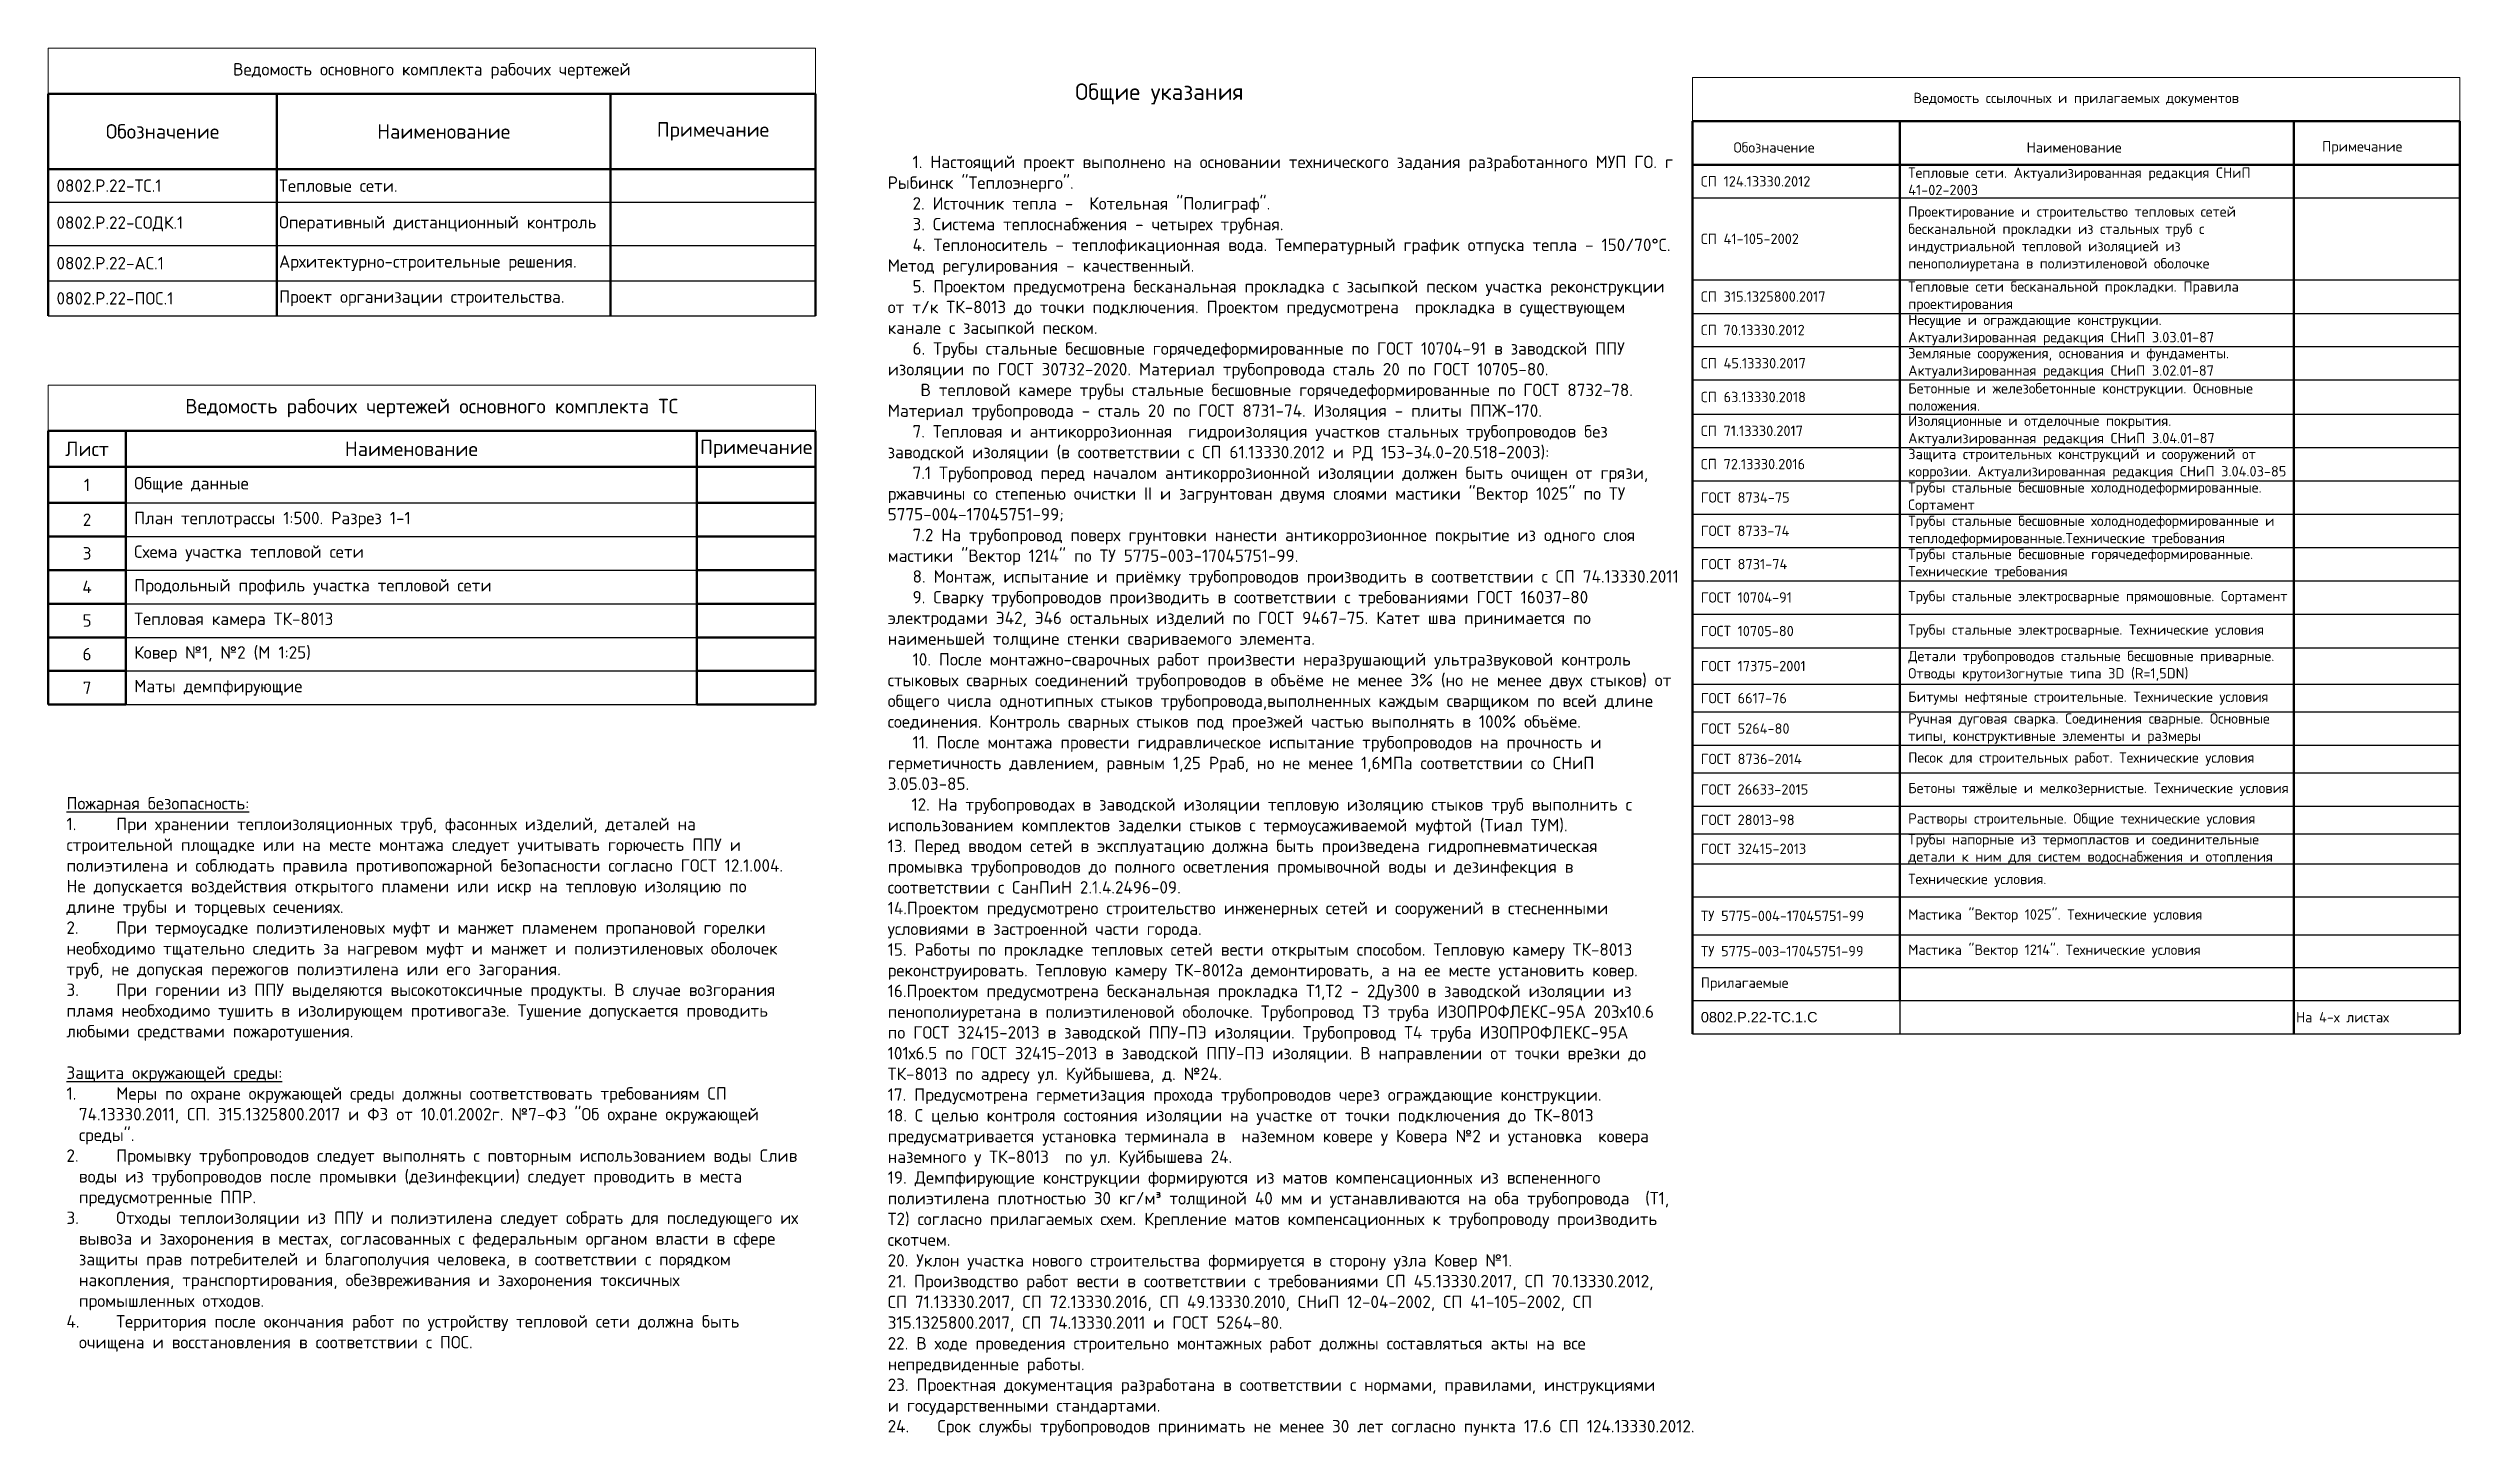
# Model space of a CAD drawing. Header units: millimetres. Extents: x 1114 to 8235, y 637 to 5441.
# Drawn here: x 1114 to 1695, y 637 to 972 of the extents above; entities that cross this region are included whole.
import ezdxf

# ---------------------------------------------------------------- set-up
doc = ezdxf.new("R2010")
doc.units = ezdxf.units.MM
for name, color, linetype, lineweight in [('Заголовки', 250, 'Continuous', 35), ('Размер 3.5', 250, 'Continuous', 35), ('Размерный', 4, 'Continuous', 30), ('Таблица', 3, 'Continuous', 30)]:
    doc.layers.add(name, color=color, linetype=linetype, lineweight=lineweight)
doc.layers.add('рамка', color=7, linetype='Continuous')
doc.styles.add('-ISOCPEUR-', font='isocpeur.ttf')
doc.styles.add('GOST', font='gost.shx', dxfattribs={"oblique": 15})

msp = doc.modelspace()

# ---------------------------------------------------------------- texts
at = {"layer": 'Заголовки', "color": 7, "lineweight": 50, "style": '-ISOCPEUR-'}
msp.add_text('Общие указания', height=4, dxfattribs=at).set_placement((1361.567, 959.396))
at = {"layer": 'Размер 3.5', "lineweight": 25, "insert": (1118.324, 791.184), "char_height": 3, "width": 176.17786, "attachment_point": 1, "style": '-ISOCPEUR-'}
msp.add_mtext('\\pi-3,l3;{\\LПожарная безопасность:} \\P\\pi0,l0;1.^IПри хранении теплоизоляционных труб, фасонных изделий, деталей на строительной площадке или на месте монтажа следует учитывать горючесть ППУ и полиэтилена и соблюдать правила противопожарной безопасности согласно ГОСТ 12.1.004. Не допускается воздействия открытого пламени или искр на тепловую изоляцию по длине трубы и торцевых сечениях.\\P2.^IПри термоусадке полиэтиленовых муфт и манжет пламенем пропановой горелки необходимо тщательно следить за нагревом муфт и манжет и полиэтиленовых оболочек труб, не допуская пережогов полиэтилена или его загорания.\\P3.^IПри горении из ППУ выделяются высокотоксичные продукты. В случае возгорания пламя необходимо тушить в изолирующем противогазе. Тушение допускается проводить любыми средствами пожаротушения.\\P\\pi-3,l3;\\P{\\LЗащита окружающей среды:\\P\\pi0,l0;}1.^IМеры по охране окружающей среды должны соответствовать требованиям СП 74.13330.2011, СП. 315.1325800.2017 и ФЗ от 10.01.2002г. №7-ФЗ "Об охране окружающей среды".\\P2.^IПромывку трубопроводов следует выполнять с повторным использованием воды Слив воды из трубопроводов после промывки (дезинфекции) следует проводить в места предусмотренные ППР. \\P3.^IОтходы теплоизоляции из ППУ и полиэтилена следует собрать для последующего их вывоза и захоронения в местах, согласованных с федеральным органом власти в сфере защиты прав потребителей и благополучия человека, в соответствии с порядком накопления, транспортирования, обезвреживания и захоронения токсичных промышленных отходов.  \\P4.^IТерритория после окончания работ по устройству тепловой сети должна быть очищена и восстановления в соответствии с ПОС.  ', dxfattribs=at)
at = {"layer": 'Размерный', "color": 7, "lineweight": 30, "ltscale": 0.5, "insert": (1316.347, 945.937), "char_height": 3, "width": 188.90644, "attachment_point": 1, "style": '-ISOCPEUR-'}
msp.add_mtext('\\pi6;1. Настоящий проект {\\A1;выполнено на основании технического задания разработанного МУП ГО. г Рыбинск "Теплоэнерго".\\P}2. Источник тепла -  Котельная "Полиграф".\\P3. Система теплоснабжения - четырех трубная.\\P4. Теплоноситель - теплофикационная вода. Температурный график отпуска тепла - 150/70°С. Метод регулирования - качественный. \\P5. Проектом предусмотрена бесканальная прокладка с засыпкой песком участка реконструкции от т/к ТК-8013 до точки подключения. Проектом предусмотрена  прокладка в существующем канале с засыпкой песком.\\P6. Трубы стальные бесшовные горячедеформированные по ГОСТ 10704-91 в заводской ППУ изоляции по ГОСТ 30732-2020. Материал трубопровода сталь 20 по ГОСТ 10705-80.\\P В тепловой камере трубы стальные бесшовные горячедеформированные по ГОСТ 8732-78. Материал трубопровода - сталь 20 по ГОСТ 8731-74. Изоляция - плиты ППЖ-170.\\P7. Тепловая и антикоррозионная  гидроизоляция участков стальных трубопроводов без заводской изоляции (в соответствии с СП 61.13330.2012 и РД 153-34.0-20.518-2003):\\P7.1 Трубопровод перед началом антикоррозионной изоляции должен быть очищен от грязи, ржавчины со степенью очистки II и загрунтован двумя слоями мастики "Вектор 1025" по ТУ 5775-004-17045751-99;\\P7.2 На трубопровод поверх грунтовки нанести антикоррозионное покрытие из одного слоя мастики "Вектор 1214" по ТУ 5775-003-17045751-99.\\P8. Монтаж, испытание и приёмку трубопроводов производить в соответствии с СП 74.13330.2011 \\P9. Сварку трубопроводов производить в соответствии с требованиями ГОСТ 16037-80 электродами Э42, Э46 остальных изделий по ГОСТ 9467-75. Катет шва принимается по наименьшей толщине стенки свариваемого элемента.\\P10. После монтажно-сварочных работ произвести неразрушающий ультразвуковой контроль стыковых сварных соединений трубопроводов в объёме не менее 3% (но не менее двух стыков) от общего числа однотипных стыков трубопровода,выполненных каждым сварщиком по всей длине соединения. Контроль сварных стыков под проезжей частью выполнять в 100% объёме.\\P11. После монтажа провести гидравлическое испытание трубопроводов на прочность и герметичность давлением, равным 1,25 Рраб, но не менее 1,6МПа соответствии со СНиП 3.05.03-85.\\P\\pi0;   12. На трубопроводах в заводской изоляции тепловую изоляцию стыков труб выполнить с использованием комплектов заделки стыков с термоусаживаемой муфтой (Тиал ТУМ).{\\C256;\\P\\pi6;}13.{\\C2; }Перед вводом сетей в эксплуатацию должна быть произведена гидропневматическая промывка трубопроводов до полного осветления промывочной воды и дезинфекция в соответствии с СанПиН 2.1.4.2496-09.\\P14.Проектом предусмотрено строительство инженерных сетей и сооружений в стесненными условиями в застроенной части города. \\P15. Работы по прокладке тепловых сетей вести открытым способом. Тепловую камеру ТК-8013 реконструировать. Тепловую камеру ТК-8012а демонтировать, а на ее месте установить ковер.\\P16.Проектом предусмотрена бесканальная прокладка Т1,Т2 - 2Ду300 в заводской изоляции из пенополиуретана в полиэтиленовой оболочке. Трубопровод Т3 труба ИЗОПРОФЛЕКС-95А 203х10.6 по ГОСТ 32415-2013 в заводской ППУ-ПЭ изоляции. Трубопровод Т4 труба ИЗОПРОФЛЕКС-95А 101х6.5 по ГОСТ 32415-2013 в заводской ППУ-ПЭ изоляции. В направлении от точки врезки до ТК-8013 по адресу ул. Куйбышева, д. №24.\\P17. Предусмотрена герметизация прохода трубопроводов через ограждающие конструкции. \\P18. С целью контроля состояния изоляции на участке от точки подключения до ТК-8013    предусматривается установка терминала в  наземном ковере у Ковера №2 и установка  ковера наземного у ТК-8013  по ул. Куйбышева 24.\\P19. Демпфирующие конструкции формируются из матов компенсационных из вспененного полиэтилена плотностью 30 кг/м³ толщиной 40 мм и устанавливаются на оба трубопровода  (Т1, Т2) согласно прилагаемых схем. Крепление матов компенсационных к трубопроводу производить скотчем.\\P20. Уклон участка нового строительства формируется в сторону узла Ковер №1.\\P21. Производство работ вести в соответствии с требованиями СП 45.13330.2017, СП 70.13330.2012, СП 71.13330.2017, СП 72.13330.2016, СП 49.13330.2010, СНиП 12-04-2002, СП 41-105-2002, СП 315.1325800.2017, СП 74.13330.2011 и ГОСТ 5264-80.\\P22. В ходе проведения строительно монтажных работ должны составляться акты на все непредвиденные работы.\\P23. Проектная документация разработана в соответствии с нормами, правилами, инструкциями и государственными стандартами.\\P24.^IСрок службы трубопроводов принимать не менее 30 лет согласно пункта 17.6 СП 124.13330.2012.', dxfattribs=at)

# ---------------------------------------------------------------- blocks, each defined once
blk = doc.blocks.new('*T176')
at = {"layer": 'Defpoints', "color": 8, "linetype": 'ByBlock', "lineweight": 0, "transparency": 16777216}
for p, q in [((0, 0), (185, 0)), ((0, 0), (0, -11)), ((185, 0), (185, -11))]:
    blk.add_line(p, q, dxfattribs=at)
at = {"layer": 'Таблица', "color": 0, "lineweight": 50, "transparency": 16777216}
for p, q in [((0, -11), (185, -11)), ((0, -11), (0, -64.6)), ((55.16, -11), (55.16, -64.6)), ((135.58, -11), (135.58, -64.6)), ((185, -11), (185, -64.6)), ((0, -29.17), (185, -29.17))]:
    blk.add_line(p, q, dxfattribs=at)
at = {"layer": 'Таблица', "color": 0, "lineweight": 30, "transparency": 16777216}
for p, q in [((0, -37.17), (185, -37.17)), ((0, -47.62), (185, -47.62)), ((0, -56.11), (185, -56.11)), ((0, -64.6), (185, -64.6))]:
    blk.add_line(p, q, dxfattribs=at)
at = {"layer": 'Таблица', "color": 0, "transparency": 16777216, "char_height": 3, "style": '-ISOCPEUR-'}
for s, insert, width, attachment_point in [('Ведомость основного комплекта рабочих чертежей', (92.5, -5.5), 182, 5), ('{\\C7;0802.Р.22-ТС.1}', (2, -33.17), 51.157, 4), ('Тепловые сети. ', (55.66, -33.17), 79.427, 4), ('{\\C7;0802.Р.22-СОДК.1}', (2, -42.4), 51.157, 4), ('Оперативный дистанционный контроль', (55.66, -42.4), 79.427, 4), ('{\\C7;0802.Р.22-АС.1}', (2, -51.87), 51.157, 4), ('Архитектурно-строительные решения.', (55.66, -51.87), 79.427, 4), ('{\\C7;0802.Р.22-ПОС.1}', (2, -60.36), 51.157, 4), ('{\\C18;Проект организации строительства.}', (55.66, -60.36), 79.427, 4)]:
    blk.add_mtext(s, dxfattribs=dict(at, insert=insert, width=width, attachment_point=attachment_point))
at = {"layer": 'Таблица', "color": 7, "transparency": 16777216, "char_height": 3.5, "attachment_point": 5, "style": '-ISOCPEUR-'}
for s, insert, width in [('Обозначение ', (27.58, -20.08), 52.157), ('Наименование ', (95.37, -20.08), 77.427), ('Примечание', (160.29, -20.08), 46.4161)]:
    blk.add_mtext(s, dxfattribs=dict(at, insert=insert, width=width))
blk = doc.blocks.new('*T177')
at = {"layer": 'Defpoints', "color": 8, "linetype": 'ByBlock', "lineweight": 0, "transparency": 16777216}
for p, q in [((0, 0), (185, 0)), ((0, 0), (0, -11)), ((185, 0), (185, -11))]:
    blk.add_line(p, q, dxfattribs=at)
at = {"layer": 'Таблица', "color": 0, "lineweight": 50, "transparency": 16777216}
for p, q in [((0, -11), (185, -11)), ((0, -11), (0, -77.03)), ((18.73, -11), (18.73, -77.03)), ((156.43, -11), (156.43, -77.03)), ((185, -11), (185, -77.03)), ((0, -19.69), (185, -19.69)), ((0, -28.39), (18.73, -28.39)), ((156.43, -28.39), (185, -28.39)), ((0, -36.5), (18.73, -36.5)), ((156.43, -36.5), (185, -36.5)), ((0, -44.6), (18.73, -44.6)), ((156.43, -44.6), (185, -44.6)), ((0, -52.71), (18.73, -52.71)), ((156.43, -52.71), (185, -52.71)), ((0, -60.82), (18.73, -60.82)), ((156.43, -60.82), (185, -60.82)), ((0, -68.93), (18.73, -68.93)), ((156.43, -68.93), (185, -68.93)), ((0, -77.03), (18.73, -77.03)), ((156.43, -77.03), (185, -77.03))]:
    blk.add_line(p, q, dxfattribs=at)
at = {"layer": 'Таблица', "color": 0, "lineweight": 30, "transparency": 16777216}
for p, q in [((18.73, -28.39), (156.43, -28.39)), ((18.73, -36.5), (156.43, -36.5)), ((18.73, -44.6), (156.43, -44.6)), ((18.73, -52.71), (156.43, -52.71)), ((18.73, -60.82), (156.43, -60.82)), ((18.73, -68.93), (156.43, -68.93)), ((18.73, -77.03), (156.43, -77.03))]:
    blk.add_line(p, q, dxfattribs=at)
at = {"layer": 'Таблица', "color": 7, "transparency": 16777216, "char_height": 3.5, "attachment_point": 5, "style": '-ISOCPEUR-'}
for s, insert, width in [('Ведомость рабочих чертежей основного комплекта ТС', (92.5, -5.5), 182), ('Наименование', (87.58, -15.34), 134.7079), ('Примечание', (170.72, -15.34), 25.5651)]:
    blk.add_mtext(s, dxfattribs=dict(at, insert=insert, width=width))
at = {"layer": 'Таблица', "color": 0, "transparency": 16777216, "style": '-ISOCPEUR-'}
for s, insert, char_height, width, attachment_point in [('Лист', (9.36, -15.34), 3.5, 15.727, 5), ('1', (9.36, -24.04), 3, 15.727, 5), ('{\\fISOCPEUR|b0|i0|c204|p34;\\Q0;\\C7;Общие данные }', (20.73, -24.04), 3, 133.7079, 4), ('2', (9.36, -32.44), 3, 15.727, 5), ('{\\C7;План теплотрассы 1:500. Разрез 1-1}', (20.73, -32.44), 3, 133.7079, 4), ('3', (9.36, -40.55), 3, 15.727, 5), ('{\\C7;Схема участка тепловой сети}', (20.73, -40.55), 3, 133.7079, 4), ('4', (9.36, -48.66), 3, 15.727, 5), ('{\\C7;Продольный профиль участка тепловой сети}', (20.73, -48.66), 3, 133.7079, 4), ('5', (9.36, -56.76), 3, 15.727, 5), ('{\\C7;Тепловая камера ТК-8013}', (20.73, -56.76), 3, 133.7079, 4), ('6', (9.36, -64.87), 3, 15.727, 5), ('{\\C7;Ковер №1, №2 (М 1:25)}', (20.73, -64.87), 3, 133.7079, 4), ('7', (9.36, -72.98), 3, 15.727, 5), ('{\\C7;Маты демпфирующие}', (20.73, -72.98), 3, 133.7079, 4)]:
    blk.add_mtext(s, dxfattribs=dict(at, insert=insert, char_height=char_height, width=width, attachment_point=attachment_point))
blk = doc.blocks.new('*T178')
at = {"layer": 'Defpoints', "color": 8, "linetype": 'ByBlock', "lineweight": 0, "transparency": 16777216}
for p, q in [((0, 0), (185, 0)), ((0, 0), (0, -10.52)), ((185, 0), (185, -10.52))]:
    blk.add_line(p, q, dxfattribs=at)
at = {"layer": 'рамка', "lineweight": 50, "transparency": 16777216}
for p, q in [((0, -10.52), (185, -10.52)), ((0, -10.52), (0, -222.74)), ((50, -10.52), (50, -222.74)), ((145, -10.52), (145, -230.74)), ((185, -10.52), (185, -230.74)), ((0, -21.04), (185, -21.04))]:
    blk.add_line(p, q, dxfattribs=at)
at = {"layer": 'рамка', "transparency": 16777216}
for p, q in [((0, -29.04), (185, -29.04)), ((0, -48.8), (185, -48.8)), ((0, -56.9), (185, -56.9)), ((0, -64.92), (185, -64.92)), ((0, -72.94), (185, -72.94)), ((0, -81.23), (185, -81.23)), ((0, -89.25), (185, -89.25)), ((0, -97.27), (185, -97.27)), ((0, -105.37), (185, -105.37)), ((0, -113.38), (185, -113.38)), ((0, -121.4), (185, -121.4)), ((0, -129.5), (185, -129.5)), ((0, -137.6), (185, -137.6)), ((0, -146.4), (185, -146.4)), ((0, -153.07), (185, -153.07)), ((0, -161.09), (185, -161.09)), ((0, -167.75), (185, -167.75)), ((0, -175.79), (185, -175.79)), ((0, -182.45), (185, -182.45)), ((0, -189.72), (185, -189.72)), ((0, -197.72), (185, -197.72)), ((0, -206.84), (185, -206.84)), ((0, -214.74), (185, -214.74)), ((0, -222.74), (185, -222.74)), ((50, -230.74), (185, -230.74))]:
    blk.add_line(p, q, dxfattribs=at)
at = {"layer": 'рамка', "color": 0, "lineweight": 50, "transparency": 16777216}
blk.add_line((0, -222.74), (0, -230.74), dxfattribs=at)
at = {"layer": 'рамка', "lineweight": 30, "transparency": 16777216}
blk.add_line((50, -222.74), (50, -230.74), dxfattribs=at)
at = {"layer": 'рамка', "color": 0, "lineweight": 30, "transparency": 16777216}
blk.add_line((0, -230.74), (50, -230.74), dxfattribs=at)
at = {"layer": 'рамка', "color": 0, "transparency": 16777216, "char_height": 2.5}
for s, insert, width, attachment_point, style in [('Ведомость ссылочных и прилагаемых документов', (92.5, -5.26), 165.2308, 5, '-ISOCPEUR-'), ('Обозначение', (9.88, -18.11), 30.2308, 7, '-ISOCPEUR-'), ('Наименование', (80.55, -18.11), 33.9077, 7, '-ISOCPEUR-'), ('Примечание', (151.81, -18.53), 26.3794, 7, '-ISOCPEUR-'), ('Тепловые сети. Актуализированная редакция СНиП 41-02-2003', (52, -25.04), 91, 4, '-ISOCPEUR-'), ('СП 124.13330.2012', (2, -25.04), 46, 4, '-ISOCPEUR-'), ('Проектирование и строительство тепловых сетей бесканальной прокладки из стальных труб с индустриальной тепловой изоляцией из пенополиуретана в полиэтиленовой оболочке', (52, -38.92), 91, 4, '-ISOCPEUR-'), ('СП 41-105-2002', (2, -38.92), 46, 4, '-ISOCPEUR-'), ('СП 315.1325800.2017', (2, -52.85), 46, 4, '-ISOCPEUR-'), ('Тепловые сети бесканальной прокладки. Правила проектирования ', (52, -52.85), 91, 4, '-ISOCPEUR-'), ('Несущие и ограждающие конструкции. Актуализированная редакция СНиП 3.03.01-87', (52, -60.91), 91, 4, '-ISOCPEUR-'), ('СП 70.13330.2012', (2, -60.91), 46, 4, '-ISOCPEUR-'), ('СП 45.13330.2017', (2, -68.93), 46, 4, '-ISOCPEUR-'), ('Земляные сооружения, основания и фундаменты. Актуализированная редакция СНиП 3.02.01-87 ', (52, -68.93), 91, 4, '-ISOCPEUR-'), ('Бетонные и железобетонные конструкции. Основные положения. ', (52, -77.08), 91, 4, '-ISOCPEUR-'), ('СП 63.13330.2018', (2, -77.08), 46, 4, '-ISOCPEUR-'), ('СП 71.13330.2017', (2, -85.24), 46, 4, '-ISOCPEUR-'), ('Изоляционные и отделочные покрытия. Актуализированная редакция СНиП 3.04.01-87 ', (52, -85.24), 91, 4, '-ISOCPEUR-'), ('СП 72.13330.2016', (2, -93.26), 46, 4, '-ISOCPEUR-'), ('Защита строительных конструкций и сооружений от коррозии. Актуализированная редакция СНиП 3.04.03-85 ', (52, -93.26), 91, 4, '-ISOCPEUR-'), ('Трубы стальные бесшовные холоднодеформированные. Сортамент', (52, -101.32), 91, 4, '-ISOCPEUR-'), ('ГОСТ 8734-75', (2, -101.32), 46, 4, '-ISOCPEUR-'), ('ГОСТ 8733-74', (2, -109.37), 46, 4, '-ISOCPEUR-'), ('Трубы стальные бесшовные холоднодеформированные и теплодеформированные.Технические требования', (52, -109.37), 91, 4, '-ISOCPEUR-'), ('ГОСТ 8731-74', (2, -117.39), 46, 4, '-ISOCPEUR-'), ('Трубы стальные бесшовные горячедеформированные. Технические требования', (52, -117.39), 91, 4, '-ISOCPEUR-'), ('ГОСТ 10704-91', (2, -125.45), 46, 4, '-ISOCPEUR-'), ('Трубы стальные электросварные прямошовные. Сортамент', (52, -125.45), 91, 4, '-ISOCPEUR-'), ('ГОСТ 10705-80', (2, -133.55), 46, 4, '-ISOCPEUR-'), ('Трубы стальные электросварные. Технические условия', (52, -133.55), 91, 4, '-ISOCPEUR-'), ('Детали трубопроводов стальные бесшовные приварные. Отводы крутоизогнутые типа 3D (R=1,5DN)', (52, -142), 91, 4, '-ISOCPEUR-'), ('ГОСТ 17375-2001', (2, -142), 46, 4, '-ISOCPEUR-'), ('ГОСТ 6617-76', (2, -149.74), 46, 4, '-ISOCPEUR-'), ('Битумы нефтяные строительные. Технические условия', (52, -149.74), 91, 4, '-ISOCPEUR-'), ('ГОСТ 5264-80', (2, -157.08), 46, 4, '-ISOCPEUR-'), ('Ручная дуговая сварка. Соединения сварные. Основные типы, конструктивные элементы и размеры ', (52, -157.08), 91, 4, '-ISOCPEUR-'), ('Песок для строительных работ. Технические условия', (52, -164.42), 91, 4, '-ISOCPEUR-'), ('ГОСТ 8736-2014', (2, -164.42), 46, 4, '-ISOCPEUR-'), ('ГОСТ 26633-2015', (2, -171.77), 46, 4, '-ISOCPEUR-'), ('Бетоны тяж{\\fArial|b0|i0|c204|p34;ё}лые и мелкозернистые. Технические условия', (52, -171.77), 91, 4, '-ISOCPEUR-'), ('ГОСТ 28013-98', (2, -179.12), 46, 4, '-ISOCPEUR-'), ('Растворы строительные. Общие технические условия', (52, -179.12), 91, 4, '-ISOCPEUR-'), ('ГОСТ 32415-2013', (2, -186.09), 46, 4, '-ISOCPEUR-'), ('Трубы напорные из термопластов и соединительные детали к ним для систем водоснабжения и отопления', (52, -186.09), 91, 4, '-ISOCPEUR-'), ('Технические условия.', (52, -193.72), 91, 4, '-ISOCPEUR-'), ('ТУ 5775-004-17045751-99', (2, -202.28), 46, 4, '-ISOCPEUR-'), ('Мастика "Вектор 1025". Технические условия', (52, -202.28), 91, 4, '-ISOCPEUR-'), ('Мастика "Вектор 1214". Технические условия', (52, -210.79), 91, 4, '-ISOCPEUR-'), ('ТУ 5775-003-17045751-99', (2, -210.79), 46, 4, '-ISOCPEUR-'), ('Прилагаемые', (2, -218.74), 46, 4, '-ISOCPEUR-'), ('{\\fArial|b0|i0|c204|p34;\\Q0;\\C7;0802.Р.22-ТС.1.С}', (2, -226.74), 46, 4, 'GOST'), ('На 4-х листах', (145.5, -226.74), 39, 4, '-ISOCPEUR-')]:
    blk.add_mtext(s, dxfattribs=dict(at, insert=insert, width=width, attachment_point=attachment_point, style=style))

# ---------------------------------------------------------------- block references
for name, p in [('*T176', (1113.928, 971.885)), ('*T178', (1510.432, 964.797)), ('*T177', (1113.928, 890.545))]:
    msp.add_blockref(name, p)

msp.set_redraw_order([(e.dxf.handle, doc.entitydb.next_handle()) for e in msp.query("TEXT MTEXT ATTDEF DIMENSION ARC_DIMENSION")])  # texts and dimensions are drawn at this point

doc.saveas('drawing.dxf')
